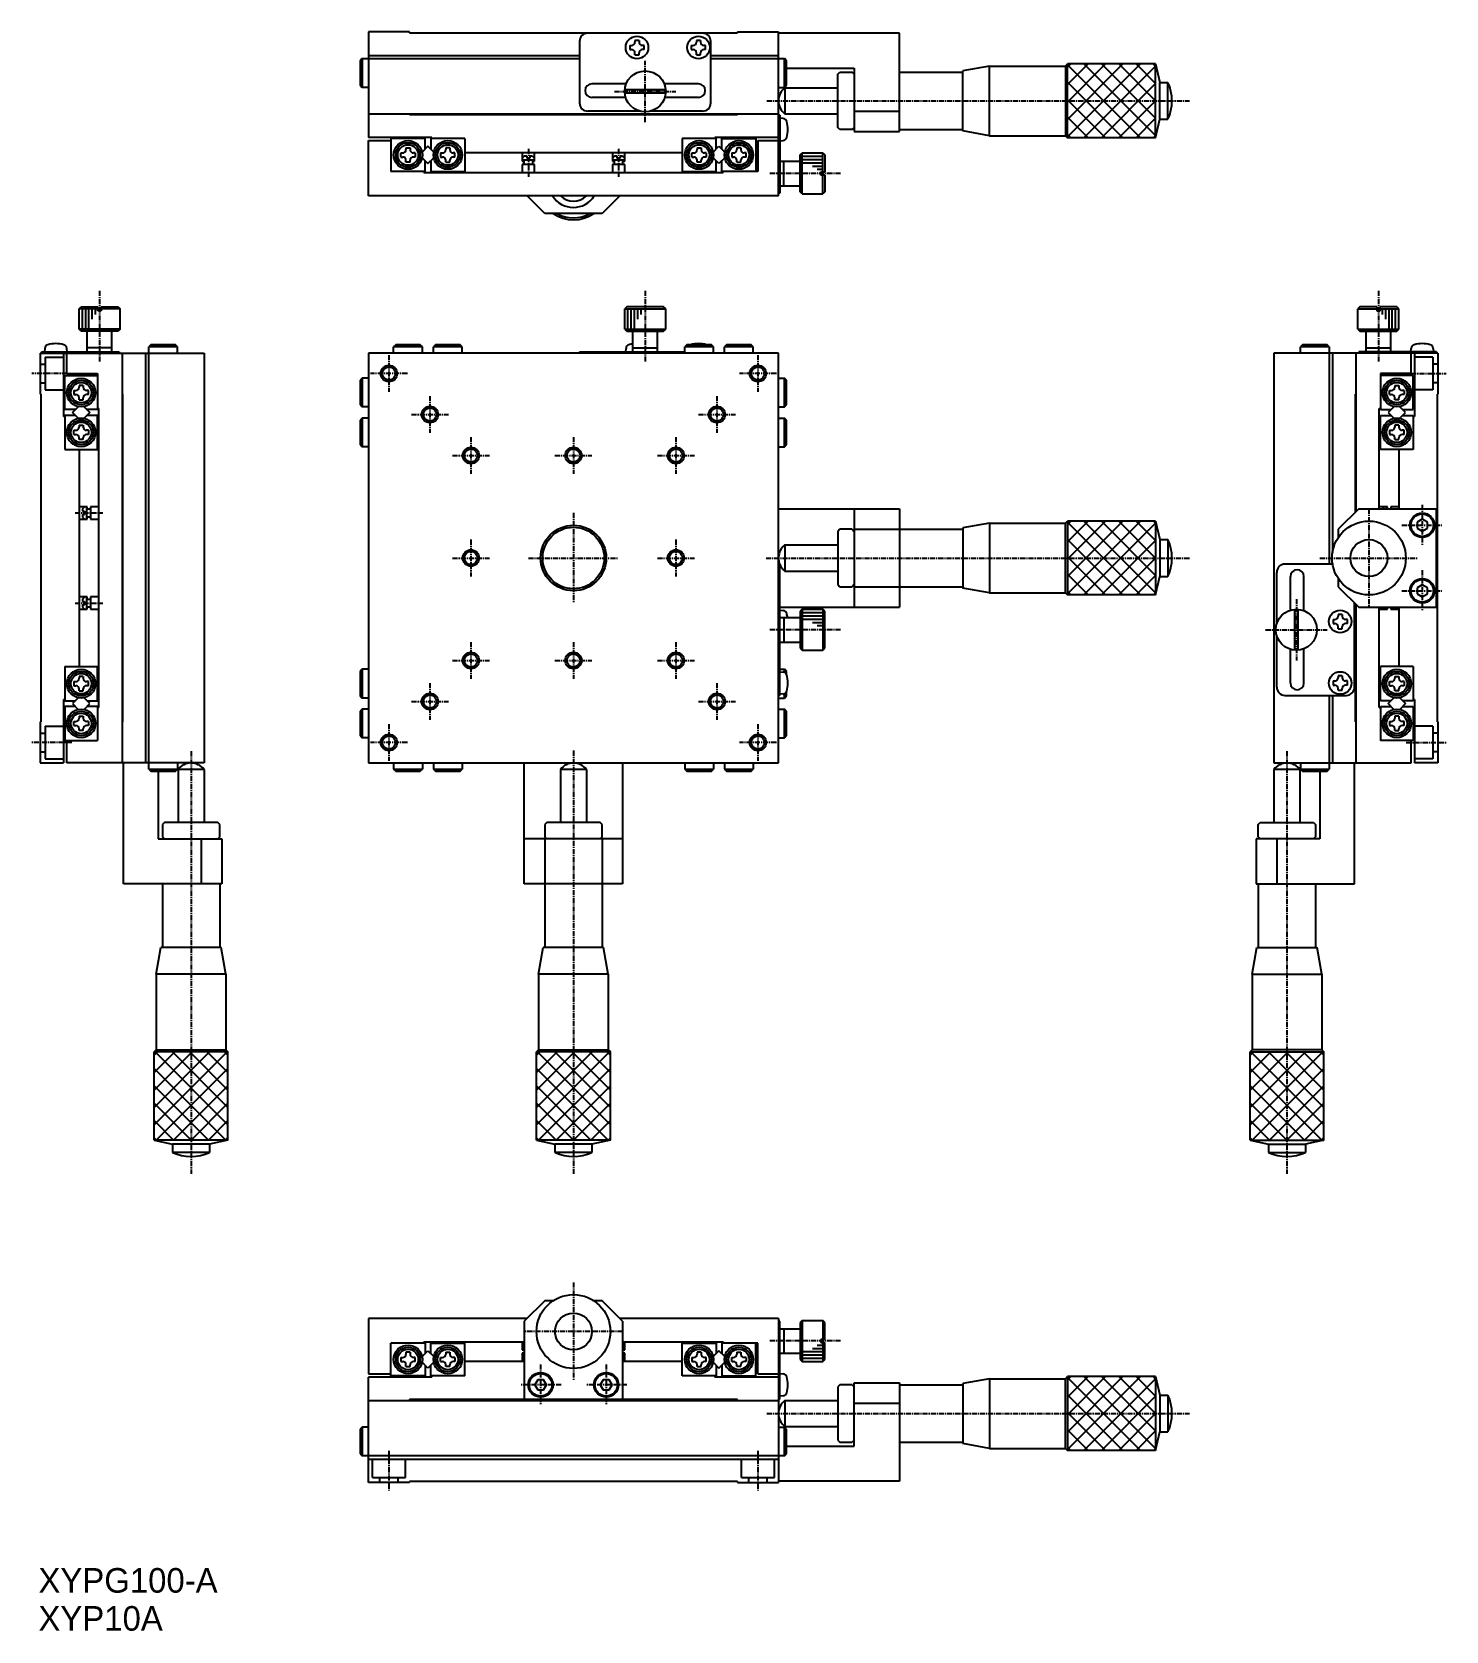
# Model space of a CAD drawing. Extents: x 83 to 428, y 60 to 450.
import ezdxf

# ---------------------------------------------------------------- set-up
doc = ezdxf.new("R2010")
doc.units = 0
doc.linetypes.add('CENTER', pattern=[2, 1.25, -0.25, 0.25, -0.25])
doc.layers.get('0').update_dxf_attribs({"linetype": 'CONTINUOUS'})
doc.layers.add('CENTER', color=1, linetype='CENTER')

msp = doc.modelspace()

# ---------------------------------------------------------------- texts
at = {"color": 7, "linetype": 'CONTINUOUS'}
for s, p in [('XYPG100-A', (85.03, 69.47)), ('XYP10A', (85.03, 60.2))]:
    msp.add_text(s, height=6, dxfattribs=at).set_placement(p)

# ---------------------------------------------------------------- linework, layer by layer
at = {"color": 7, "linetype": 'CONTINUOUS'}
for p, q in [((175.52, 450.19), (165.52, 450.19)), ((165.52, 450.19), (165.52, 424.49)), ((175.52, 449.99), (175.52, 450.19)), ((175.52, 449.99), (255.52, 449.99)), ((247.02, 449.89), (219.02, 449.89)), ((255.52, 450.19), (255.52, 449.99)), ((255.52, 450.19), (265.52, 450.19)), ((265.52, 410.19), (265.52, 450.19)), ((295.02, 449.89), (265.52, 449.89)), ((295.02, 425.89), (295.02, 449.89)), ((217.02, 447.89), (217.02, 432.89)), ((229.27, 446.89), (229.72, 446.89)), ((229.27, 446.89), (229.27, 445.89)), ((229.27, 445.89), (229.72, 445.89)), ((230.52, 448.14), (230.52, 447.69)), ((231.52, 448.14), (230.52, 448.14)), ((230.52, 444.64), (230.52, 445.09)), ((231.52, 448.14), (231.52, 447.69)), ((231.52, 444.64), (231.52, 445.09)), ((232.77, 446.89), (232.32, 446.89)), ((232.77, 445.89), (232.32, 445.89)), ((232.77, 445.89), (232.77, 446.89)), ((244.27, 446.89), (244.72, 446.89)), ((244.27, 446.89), (244.27, 445.89)), ((244.27, 445.89), (244.72, 445.89)), ((245.52, 448.14), (245.52, 447.69)), ((246.52, 448.14), (245.52, 448.14)), ((245.52, 444.64), (245.52, 445.09)), ((246.52, 448.14), (246.52, 447.69)), ((246.52, 444.64), (246.52, 445.09)), ((247.77, 446.89), (247.32, 446.89)), ((247.77, 445.89), (247.32, 445.89)), ((247.77, 445.89), (247.77, 446.89)), ((249.02, 432.89), (249.02, 447.89)), ((164.02, 443.69), (163.52, 443.19)), ((163.52, 443.19), (163.52, 437.19)), ((164.02, 443.69), (164.02, 436.69)), ((164.02, 443.69), (217.02, 443.69)), ((165.52, 444.49), (217.02, 444.49)), ((230.52, 444.64), (231.52, 444.64)), ((245.52, 444.64), (246.52, 444.64)), ((249.02, 444.49), (265.52, 444.49)), ((249.02, 443.69), (267.02, 443.69)), ((267.52, 443.19), (267.02, 443.69)), ((267.02, 436.69), (267.02, 443.69)), ((267.52, 437.19), (267.52, 443.19)), ((267.52, 441.39), (284.02, 441.39)), ((284.02, 441.39), (284.02, 425.89)), ((317.02, 441.89), (310.52, 440.75)), ((317.02, 424.89), (317.02, 441.89)), ((317.02, 441.89), (335.52, 441.89)), ((335.52, 441.89), (336.02, 442.39)), ((335.52, 441.89), (335.52, 424.89)), ((357.52, 442.39), (336.02, 442.39)), ((357.52, 442.39), (358.52, 437.89)), ((163.52, 437.19), (164.02, 436.69)), ((228.37, 437.54), (220.02, 437.54)), ((246.02, 437.54), (237.66, 437.54)), ((267.02, 436.69), (267.52, 437.19)), ((280.02, 439.89), (280.52, 440.39)), ((280.02, 426.89), (280.02, 439.89)), ((280.52, 440.39), (283.52, 440.39)), ((284.02, 439.89), (283.52, 440.39)), ((295.02, 440.39), (310.52, 440.39)), ((310.52, 426.04), (310.52, 440.75)), ((358.52, 437.89), (360.52, 437.89)), ((358.52, 428.89), (358.52, 437.89)), ((165.52, 436.69), (164.02, 436.69)), ((228.23, 434.24), (220.02, 434.24)), ((238, 436.09), (228.03, 436.09)), ((238, 435.29), (228.03, 435.29)), ((246.02, 434.24), (237.8, 434.24)), ((265.52, 436.69), (267.02, 436.69)), ((267.09, 436.57), (280.02, 436.57)), ((165.52, 430.19), (265.52, 430.19)), ((175.52, 430.19), (175.52, 429.99)), ((255.52, 429.99), (175.52, 429.99)), ((231.62, 430.89), (219.02, 430.89)), ((247.02, 430.89), (234.42, 430.89)), ((255.52, 430.19), (255.52, 429.99)), ((265.82, 429.89), (265.52, 429.89)), ((265.82, 429.89), (265.82, 410.89)), ((266.67, 429.07), (265.82, 429.14)), ((267.09, 430.22), (280.02, 430.22)), ((284.02, 430.89), (295.02, 430.89)), ((280.52, 426.39), (280.02, 426.89)), ((283.52, 426.39), (280.52, 426.39)), ((283.52, 426.39), (284.02, 426.89)), ((284.02, 425.89), (295.02, 425.89)), ((295.02, 426.39), (310.52, 426.39)), ((317.02, 424.89), (310.52, 426.04)), ((357.52, 424.39), (358.52, 428.89)), ((358.52, 428.89), (360.52, 428.89)), ((181.02, 424.49), (165.52, 424.49)), ((165.52, 423.69), (171.02, 423.69)), ((165.52, 410.19), (165.52, 423.69)), ((171.02, 424.19), (171.02, 416.19)), ((179.32, 424.19), (171.02, 424.19)), ((174.67, 421.94), (174.67, 421.49)), ((174.67, 421.94), (175.67, 421.94)), ((175.67, 421.94), (175.67, 421.49)), ((180.02, 422.32), (178.6, 420.89)), ((179.32, 421.62), (179.32, 424.19)), ((181.44, 420.89), (180.02, 422.32)), ((189.02, 424.19), (180.72, 424.19)), ((180.72, 424.19), (180.72, 421.62)), ((181.02, 424.49), (181.02, 424.19)), ((184.37, 421.94), (184.37, 421.49)), ((185.37, 421.94), (184.37, 421.94)), ((185.37, 421.94), (185.37, 421.49)), ((189.02, 424.19), (189.02, 416.19)), ((250.32, 424.19), (242.02, 424.19)), ((242.02, 424.19), (242.02, 416.19)), ((245.67, 421.94), (245.67, 421.49)), ((245.67, 421.94), (246.67, 421.94)), ((246.67, 421.94), (246.67, 421.49)), ((249.6, 420.89), (251.02, 422.32)), ((250.02, 424.19), (250.02, 424.49)), ((265.52, 424.49), (250.02, 424.49)), ((250.32, 421.62), (250.32, 424.19)), ((251.02, 422.32), (252.44, 420.89)), ((251.72, 421.62), (251.72, 424.19)), ((251.72, 424.19), (260.02, 424.19)), ((255.37, 421.94), (255.37, 421.49)), ((256.37, 421.94), (255.37, 421.94)), ((256.37, 421.94), (256.37, 421.49)), ((260.02, 424.19), (260.02, 416.19)), ((260.52, 423.69), (260.52, 416.19)), ((260.52, 423.69), (265.52, 423.69)), ((265.82, 423.64), (266.67, 423.72)), ((317.02, 424.89), (335.52, 424.89)), ((335.52, 424.89), (336.02, 424.39)), ((357.52, 424.39), (336.02, 424.39)), ((173.42, 420.69), (173.87, 420.69)), ((173.42, 419.69), (173.42, 420.69)), ((173.42, 419.69), (173.87, 419.69)), ((174.67, 418.44), (174.67, 418.89)), ((175.67, 418.44), (174.67, 418.44)), ((175.67, 418.44), (175.67, 418.89)), ((176.92, 420.69), (176.47, 420.69)), ((176.92, 419.69), (176.47, 419.69)), ((176.92, 420.69), (176.92, 419.69)), ((178.6, 419.49), (180.02, 418.07)), ((179.32, 416.19), (179.32, 418.77)), ((180.02, 418.07), (181.44, 419.49)), ((180.72, 418.77), (180.72, 416.19)), ((183.12, 420.69), (183.57, 420.69)), ((183.12, 420.69), (183.12, 419.69)), ((183.12, 419.69), (183.57, 419.69)), ((184.37, 418.44), (184.37, 418.89)), ((184.37, 418.44), (185.37, 418.44)), ((185.37, 418.44), (185.37, 418.89)), ((186.62, 420.69), (186.17, 420.69)), ((186.62, 419.69), (186.17, 419.69)), ((186.62, 419.69), (186.62, 420.69)), ((242.02, 420.69), (189.02, 420.69)), ((203.02, 420.69), (203.02, 418.69)), ((203.52, 419.89), (203.02, 419.39)), ((206.02, 418.89), (203.02, 418.89)), ((203.02, 418.69), (203.52, 418.69)), ((206.02, 417.89), (203.02, 417.89)), ((203.02, 417.89), (203.02, 415.89)), ((204.12, 419.89), (203.52, 419.89)), ((203.52, 417.89), (203.52, 418.89)), ((204.12, 419.89), (204.12, 419.39)), ((204.92, 419.39), (204.12, 419.39)), ((204.92, 419.89), (204.92, 419.39)), ((205.52, 419.89), (204.92, 419.89)), ((205.52, 419.89), (206.02, 419.39)), ((205.52, 418.89), (205.52, 417.89)), ((205.52, 418.69), (206.02, 418.69)), ((206.02, 418.69), (206.02, 420.69)), ((206.02, 415.89), (206.02, 417.89)), ((225.02, 420.69), (225.02, 418.69)), ((225.52, 419.89), (225.02, 419.39)), ((228.02, 418.89), (225.02, 418.89)), ((225.02, 418.69), (225.52, 418.69)), ((228.02, 417.89), (225.02, 417.89)), ((225.02, 417.89), (225.02, 415.89)), ((226.12, 419.89), (225.52, 419.89)), ((225.52, 417.89), (225.52, 418.89)), ((226.12, 419.89), (226.12, 419.39)), ((226.92, 419.39), (226.12, 419.39)), ((226.92, 419.89), (226.92, 419.39)), ((227.52, 419.89), (226.92, 419.89)), ((227.52, 419.89), (228.02, 419.39)), ((227.52, 418.89), (227.52, 417.89)), ((227.52, 418.69), (228.02, 418.69)), ((228.02, 418.69), (228.02, 420.69)), ((228.02, 415.89), (228.02, 417.89)), ((244.42, 420.69), (244.87, 420.69)), ((244.42, 419.69), (244.42, 420.69)), ((244.42, 419.69), (244.87, 419.69)), ((245.67, 418.44), (245.67, 418.89)), ((246.67, 418.44), (245.67, 418.44)), ((246.67, 418.44), (246.67, 418.89)), ((247.92, 420.69), (247.47, 420.69)), ((247.92, 419.69), (247.47, 419.69)), ((247.92, 420.69), (247.92, 419.69)), ((251.02, 418.07), (249.6, 419.49)), ((250.32, 416.19), (250.32, 418.77)), ((252.44, 419.49), (251.02, 418.07)), ((251.72, 416.19), (251.72, 418.77)), ((254.12, 420.69), (254.57, 420.69)), ((254.12, 420.69), (254.12, 419.69)), ((254.12, 419.69), (254.57, 419.69)), ((255.37, 418.44), (255.37, 418.89)), ((255.37, 418.44), (256.37, 418.44)), ((256.37, 418.44), (256.37, 418.89)), ((257.62, 420.69), (257.17, 420.69)), ((257.62, 419.69), (257.17, 419.69)), ((257.62, 419.69), (257.62, 420.69)), ((265.82, 418.69), (270.82, 418.69)), ((266.82, 412.69), (266.82, 418.69)), ((270.82, 420.19), (271.32, 420.69)), ((270.82, 411.19), (270.82, 420.19)), ((271.32, 420.69), (276.32, 420.69)), ((276.32, 420.69), (276.82, 420.19)), ((276.82, 420.19), (276.82, 416.09)), ((179.32, 416.19), (171.02, 416.19)), ((179.02, 415.89), (179.02, 416.19)), ((179.02, 415.89), (252.02, 415.89)), ((180.72, 416.19), (189.02, 416.19)), ((242.02, 416.19), (250.32, 416.19)), ((260.52, 416.19), (251.72, 416.19)), ((252.02, 415.89), (252.02, 416.19)), ((275.82, 415.29), (275.82, 416.09)), ((275.82, 416.09), (276.82, 416.09)), ((276.82, 415.29), (275.82, 415.29)), ((276.82, 415.29), (276.82, 411.19)), ((265.52, 410.19), (165.52, 410.19)), ((208.52, 405.89), (204.22, 410.19)), ((226.82, 410.19), (222.52, 405.89)), ((265.82, 410.89), (265.52, 410.89)), ((265.82, 412.69), (270.82, 412.69)), ((271.32, 410.69), (270.82, 411.19)), ((271.32, 410.69), (276.32, 410.69)), ((276.82, 411.19), (276.32, 410.69)), ((222.52, 405.89), (208.52, 405.89)), ((94.95, 382.67), (95.45, 383.17)), ((94.95, 377.67), (94.95, 382.67)), ((95.45, 383.17), (99.55, 383.17)), ((99.55, 382.17), (99.55, 383.17)), ((100.35, 383.17), (104.45, 383.17)), ((100.35, 383.17), (100.35, 382.17)), ((104.45, 383.17), (104.95, 382.67)), ((104.95, 377.67), (104.95, 382.67)), ((228.52, 383.17), (228.02, 382.67)), ((228.02, 377.67), (228.02, 382.67)), ((237.52, 383.17), (228.52, 383.17)), ((238.02, 382.67), (237.52, 383.17)), ((238.02, 377.67), (238.02, 382.67)), ((407.35, 383.17), (406.85, 382.67)), ((406.85, 377.67), (406.85, 382.67)), ((411.45, 383.17), (407.35, 383.17)), ((411.45, 383.17), (411.45, 382.17)), ((416.35, 383.17), (412.25, 383.17)), ((412.25, 382.17), (412.25, 383.17)), ((416.85, 382.67), (416.35, 383.17)), ((416.85, 377.67), (416.85, 382.67)), ((100.35, 382.17), (99.55, 382.17)), ((411.45, 382.17), (412.25, 382.17)), ((95.45, 377.17), (94.95, 377.67)), ((104.45, 377.17), (95.45, 377.17)), ((96.95, 372.17), (96.95, 377.17)), ((102.95, 372.17), (102.95, 377.17)), ((104.95, 377.67), (104.45, 377.17)), ((228.02, 377.67), (228.52, 377.17)), ((228.52, 377.17), (237.52, 377.17)), ((230.02, 372.17), (230.02, 377.17)), ((236.02, 372.17), (236.02, 377.17)), ((237.52, 377.17), (238.02, 377.67)), ((406.85, 377.67), (407.35, 377.17)), ((407.35, 377.17), (416.35, 377.17)), ((408.85, 372.17), (408.85, 377.17)), ((414.85, 372.17), (414.85, 377.17)), ((416.35, 377.17), (416.85, 377.67)), ((85.45, 371.87), (85.45, 361.87)), ((85.45, 371.87), (125.45, 371.87)), ((85.75, 372.17), (104.75, 372.17)), ((85.75, 372.17), (85.75, 371.87)), ((86.58, 373.02), (86.5, 372.17)), ((91.15, 371.87), (91.15, 356.37)), ((92, 372.17), (91.93, 373.02)), ((91.95, 366.87), (91.95, 371.87)), ((102.95, 373.17), (96.95, 373.17)), ((104.75, 372.17), (104.75, 371.87)), ((105.45, 371.87), (105.45, 271.87)), ((111.15, 371.87), (111.15, 271.87)), ((112.45, 373.87), (111.95, 373.37)), ((118.95, 373.37), (111.95, 373.37)), ((111.95, 270.37), (111.95, 373.37)), ((118.45, 373.87), (112.45, 373.87)), ((118.95, 373.37), (118.45, 373.87)), ((118.95, 371.87), (118.95, 373.37)), ((125.45, 371.87), (125.45, 271.87)), ((165.52, 371.87), (165.52, 271.87)), ((265.52, 371.87), (165.52, 371.87)), ((172.17, 373.87), (171.67, 373.37)), ((171.67, 371.87), (171.67, 373.37)), ((178.67, 373.37), (171.67, 373.37)), ((178.17, 373.87), (172.17, 373.87)), ((178.67, 373.37), (178.17, 373.87)), ((178.67, 371.87), (178.67, 373.37)), ((181.87, 373.87), (181.37, 373.37)), ((181.37, 371.87), (181.37, 373.37)), ((188.37, 373.37), (181.37, 373.37)), ((187.87, 373.87), (181.87, 373.87)), ((188.37, 373.37), (187.87, 373.87)), ((188.37, 371.87), (188.37, 373.37)), ((217.02, 372.17), (217.02, 371.87)), ((217.02, 372.17), (242.67, 372.17)), ((228.27, 372.17), (228.34, 373.02)), ((230.02, 373.17), (236.02, 373.17)), ((243.17, 373.87), (242.67, 373.37)), ((242.67, 371.87), (242.67, 373.37)), ((249.67, 373.37), (242.67, 373.37)), ((249.17, 373.87), (243.17, 373.87)), ((249.67, 373.37), (249.17, 373.87)), ((249.67, 371.87), (249.67, 373.37)), ((252.87, 373.87), (252.37, 373.37)), ((252.37, 371.87), (252.37, 373.37)), ((259.37, 373.37), (252.37, 373.37)), ((258.87, 373.87), (252.87, 373.87)), ((259.37, 373.37), (258.87, 373.87)), ((259.37, 371.87), (259.37, 373.37)), ((265.52, 271.87), (265.52, 371.87)), ((426.35, 371.87), (386.35, 371.87)), ((386.35, 371.87), (386.35, 271.87)), ((393.35, 373.87), (392.85, 373.37)), ((392.85, 371.87), (392.85, 373.37)), ((399.85, 373.37), (392.85, 373.37)), ((399.35, 373.87), (393.35, 373.87)), ((399.85, 373.37), (399.35, 373.87)), ((399.85, 373.37), (399.85, 320.37)), ((400.65, 371.87), (400.65, 323.21)), ((406.35, 371.87), (406.35, 333.17)), ((426.05, 372.17), (407.05, 372.17)), ((407.05, 372.17), (407.05, 371.87)), ((408.85, 373.17), (414.85, 373.17)), ((419.8, 372.17), (419.87, 373.02)), ((419.85, 366.87), (419.85, 371.87)), ((420.65, 371.87), (420.65, 356.37)), ((425.22, 373.02), (425.3, 372.17)), ((426.05, 372.17), (426.05, 371.87)), ((426.35, 371.87), (426.35, 361.87)), ((91.95, 366.87), (99.45, 366.87)), ((99.45, 366.87), (99.45, 358.07)), ((412.35, 366.87), (412.35, 358.07)), ((419.85, 366.87), (412.35, 366.87)), ((91.45, 366.37), (99.45, 366.37)), ((91.45, 358.07), (91.45, 366.37)), ((94.95, 363.97), (94.95, 363.52)), ((95.95, 363.97), (94.95, 363.97)), ((95.95, 363.97), (95.95, 363.52)), ((164.02, 365.72), (163.52, 365.22)), ((163.52, 365.22), (163.52, 359.22)), ((165.52, 365.72), (164.02, 365.72)), ((164.02, 365.72), (164.02, 358.72)), ((265.52, 365.72), (267.02, 365.72)), ((267.52, 365.22), (267.02, 365.72)), ((267.02, 358.72), (267.02, 365.72)), ((267.52, 359.22), (267.52, 365.22)), ((420.35, 366.37), (412.35, 366.37)), ((415.85, 363.97), (415.85, 363.52)), ((415.85, 363.97), (416.85, 363.97)), ((416.85, 363.97), (416.85, 363.52)), ((420.35, 358.07), (420.35, 366.37)), ((85.45, 361.87), (85.65, 361.87)), ((85.65, 361.87), (85.65, 281.87)), ((93.7, 362.72), (94.15, 362.72)), ((93.7, 362.72), (93.7, 361.72)), ((93.7, 361.72), (94.15, 361.72)), ((94.95, 360.47), (94.95, 360.92)), ((94.95, 360.47), (95.95, 360.47)), ((95.95, 360.47), (95.95, 360.92)), ((97.2, 362.72), (96.75, 362.72)), ((97.2, 361.72), (96.75, 361.72)), ((97.2, 361.72), (97.2, 362.72)), ((105.45, 361.87), (105.65, 361.87)), ((105.65, 281.87), (105.65, 361.87)), ((163.52, 359.22), (164.02, 358.72)), ((267.02, 358.72), (267.52, 359.22)), ((406.15, 361.87), (406.35, 361.87)), ((406.15, 361.87), (406.15, 332.97)), ((414.6, 362.72), (415.05, 362.72)), ((414.6, 361.72), (414.6, 362.72)), ((414.6, 361.72), (415.05, 361.72)), ((415.85, 360.47), (415.85, 360.92)), ((416.85, 360.47), (415.85, 360.47)), ((416.85, 360.47), (416.85, 360.92)), ((418.1, 362.72), (417.65, 362.72)), ((418.1, 361.72), (417.65, 361.72)), ((418.1, 362.72), (418.1, 361.72)), ((426.35, 361.87), (426.15, 361.87)), ((426.15, 361.87), (426.15, 281.87)), ((91.45, 356.37), (91.15, 356.37)), ((94.03, 358.07), (91.45, 358.07)), ((91.45, 356.67), (91.45, 348.37)), ((94.03, 356.67), (91.45, 356.67)), ((93.33, 357.37), (94.75, 358.79)), ((94.75, 355.95), (93.33, 357.37)), ((96.15, 358.79), (97.58, 357.37)), ((97.58, 357.37), (96.15, 355.95)), ((99.45, 358.07), (96.88, 358.07)), ((99.45, 356.67), (96.88, 356.67)), ((99.75, 358.37), (99.45, 358.37)), ((99.45, 348.37), (99.45, 356.67)), ((99.75, 285.37), (99.75, 358.37)), ((164.02, 356.02), (163.52, 355.52)), ((163.52, 355.52), (163.52, 349.52)), ((165.52, 358.72), (164.02, 358.72)), ((165.52, 356.02), (164.02, 356.02)), ((164.02, 356.02), (164.02, 349.02)), ((265.52, 358.72), (267.02, 358.72)), ((265.52, 356.02), (267.02, 356.02)), ((267.52, 355.52), (267.02, 356.02)), ((267.02, 349.02), (267.02, 356.02)), ((267.52, 349.52), (267.52, 355.52)), ((412.05, 358.37), (412.35, 358.37)), ((412.05, 333.87), (412.05, 358.37)), ((412.35, 358.07), (414.93, 358.07)), ((412.35, 348.37), (412.35, 356.67)), ((412.35, 356.67), (414.93, 356.67)), ((415.65, 358.79), (414.23, 357.37)), ((414.23, 357.37), (415.65, 355.95)), ((418.47, 357.37), (417.05, 358.79)), ((417.05, 355.95), (418.47, 357.37)), ((417.77, 358.07), (420.35, 358.07)), ((417.77, 356.67), (420.35, 356.67)), ((420.35, 356.67), (420.35, 348.37)), ((420.35, 356.37), (420.65, 356.37)), ((93.7, 353.02), (94.15, 353.02)), ((93.7, 352.02), (93.7, 353.02)), ((93.7, 352.02), (94.15, 352.02)), ((94.95, 354.27), (94.95, 353.82)), ((94.95, 354.27), (95.95, 354.27)), ((94.95, 350.77), (94.95, 351.22)), ((95.95, 354.27), (95.95, 353.82)), ((95.95, 350.77), (95.95, 351.22)), ((97.2, 353.02), (96.75, 353.02)), ((97.2, 352.02), (96.75, 352.02)), ((97.2, 353.02), (97.2, 352.02)), ((414.6, 353.02), (415.05, 353.02)), ((414.6, 353.02), (414.6, 352.02)), ((414.6, 352.02), (415.05, 352.02)), ((415.85, 354.27), (415.85, 353.82)), ((416.85, 354.27), (415.85, 354.27)), ((415.85, 350.77), (415.85, 351.22)), ((416.85, 354.27), (416.85, 353.82)), ((416.85, 350.77), (416.85, 351.22)), ((418.1, 353.02), (417.65, 353.02)), ((418.1, 352.02), (417.65, 352.02)), ((418.1, 352.02), (418.1, 353.02)), ((91.45, 348.37), (99.45, 348.37)), ((95.95, 350.77), (94.95, 350.77)), ((94.95, 348.37), (94.95, 295.37)), ((163.52, 349.52), (164.02, 349.02)), ((165.52, 349.02), (164.02, 349.02)), ((265.52, 349.02), (267.02, 349.02)), ((267.02, 349.02), (267.52, 349.52)), ((420.35, 348.37), (412.35, 348.37)), ((415.85, 350.77), (416.85, 350.77)), ((416.85, 348.37), (416.85, 333.87)), ((96.95, 334.37), (94.95, 334.37)), ((95.75, 333.87), (96.25, 334.37)), ((95.75, 333.87), (95.75, 333.27)), ((95.75, 333.27), (96.25, 333.27)), ((95.75, 332.47), (96.25, 332.47)), ((95.75, 332.47), (95.75, 331.87)), ((95.75, 331.87), (96.25, 331.37)), ((96.25, 333.27), (96.25, 332.47)), ((96.75, 334.37), (96.75, 331.37)), ((96.75, 333.87), (97.75, 333.87)), ((97.75, 331.87), (96.75, 331.87)), ((96.95, 333.87), (96.95, 334.37)), ((96.95, 331.37), (96.95, 331.87)), ((97.75, 334.37), (97.75, 331.37)), ((99.75, 334.37), (97.75, 334.37)), ((105.45, 333.17), (105.65, 332.97)), ((265.52, 333.87), (295.02, 333.87)), ((284.02, 333.87), (284.02, 309.87)), ((295.02, 333.87), (295.02, 309.87)), ((407.05, 333.87), (402.05, 328.87)), ((407.05, 333.87), (426.05, 333.87)), ((414.05, 334.37), (412.05, 334.37)), ((412.85, 333.87), (413.35, 334.37)), ((413.85, 334.37), (413.85, 333.87)), ((414.05, 333.87), (414.05, 334.37)), ((414.85, 334.37), (414.85, 333.87)), ((416.85, 334.37), (414.85, 334.37)), ((426.05, 309.87), (426.05, 333.87)), ((94.95, 331.37), (96.95, 331.37)), ((97.75, 331.37), (99.75, 331.37)), ((280.52, 328.87), (280.02, 328.37)), ((280.02, 328.37), (280.02, 315.37)), ((283.52, 328.87), (280.52, 328.87)), ((283.52, 328.87), (284.02, 328.37)), ((284.02, 328.87), (310.52, 328.87)), ((317.02, 330.37), (310.52, 329.23)), ((310.52, 329.23), (310.52, 314.52)), ((317.02, 330.37), (317.02, 313.37)), ((317.02, 330.37), (335.52, 330.37)), ((335.52, 330.37), (336.02, 330.87)), ((335.52, 313.37), (335.52, 330.37)), ((357.52, 330.87), (336.02, 330.87)), ((357.52, 330.87), (358.52, 326.37)), ((402.05, 328.87), (402.05, 326.85)), ((422.55, 331.32), (421.3, 330.59)), ((421.3, 330.59), (421.3, 329.15)), ((421.3, 329.15), (422.55, 328.43)), ((423.8, 330.59), (422.55, 331.32)), ((422.55, 328.43), (423.8, 329.15)), ((423.8, 329.15), (423.8, 330.59)), ((267.09, 325.05), (280.02, 325.05)), ((358.52, 326.37), (360.52, 326.37)), ((358.52, 326.37), (358.52, 317.37)), ((265.82, 320.37), (265.52, 320.37)), ((265.82, 288.37), (265.82, 320.37)), ((400.67, 320.37), (389.05, 320.37)), ((400.65, 320.53), (400.65, 320.37)), ((267.09, 318.7), (280.02, 318.7)), ((357.52, 312.87), (358.52, 317.37)), ((358.52, 317.37), (360.52, 317.37)), ((387.05, 305.77), (387.05, 318.37)), ((390.4, 309.16), (390.4, 317.37)), ((393.7, 309.02), (393.7, 317.37)), ((402.05, 316.9), (402.05, 314.87)), ((96.95, 312.37), (94.95, 312.37)), ((95.75, 311.87), (96.25, 312.37)), ((96.75, 312.37), (96.75, 309.37)), ((96.95, 311.87), (96.95, 312.37)), ((97.75, 312.37), (97.75, 309.37)), ((99.75, 312.37), (97.75, 312.37)), ((280.02, 315.37), (280.52, 314.87)), ((280.52, 314.87), (283.52, 314.87)), ((284.02, 315.37), (283.52, 314.87)), ((284.02, 314.87), (310.52, 314.87)), ((317.02, 313.37), (310.52, 314.52)), ((317.02, 313.37), (335.52, 313.37)), ((335.52, 313.37), (336.02, 312.87)), ((357.52, 312.87), (336.02, 312.87)), ((402.05, 314.87), (407.05, 309.87)), ((422.55, 315.32), (421.3, 314.59)), ((421.3, 314.59), (421.3, 313.15)), ((421.3, 313.15), (422.55, 312.43)), ((423.8, 314.59), (422.55, 315.32)), ((422.55, 312.43), (423.8, 313.15)), ((423.8, 313.15), (423.8, 314.59)), ((94.95, 309.37), (96.95, 309.37)), ((95.75, 311.87), (95.75, 311.27)), ((95.75, 311.27), (96.25, 311.27)), ((95.75, 310.47), (96.25, 310.47)), ((95.75, 310.47), (95.75, 309.87)), ((95.75, 309.87), (96.25, 309.37)), ((96.25, 311.27), (96.25, 310.47)), ((96.75, 311.87), (97.75, 311.87)), ((97.75, 309.87), (96.75, 309.87)), ((96.95, 309.37), (96.95, 309.87)), ((97.75, 309.37), (99.75, 309.37)), ((105.45, 310.57), (105.65, 310.77)), ((265.82, 309.87), (295.02, 309.87)), ((265.82, 309.12), (266.67, 309.05)), ((271.32, 309.37), (270.82, 308.87)), ((270.82, 308.87), (270.82, 299.87)), ((271.32, 309.37), (276.32, 309.37)), ((276.82, 308.87), (276.32, 309.37)), ((276.82, 299.87), (276.82, 308.87)), ((391.45, 299.39), (391.45, 309.36)), ((392.25, 299.39), (392.25, 309.36)), ((406.05, 290.37), (406.05, 310.87)), ((406.15, 310.77), (406.15, 281.87)), ((406.35, 310.57), (406.35, 271.87)), ((407.05, 309.87), (426.05, 309.87)), ((412.05, 285.37), (412.05, 309.87)), ((412.05, 309.37), (414.05, 309.37)), ((412.85, 309.87), (413.35, 309.37)), ((413.85, 309.87), (413.85, 309.37)), ((414.05, 309.37), (414.05, 309.87)), ((414.85, 309.87), (414.85, 309.37)), ((414.85, 309.37), (416.85, 309.37)), ((416.85, 309.87), (416.85, 295.37)), ((265.82, 307.37), (270.82, 307.37)), ((266.82, 307.37), (266.82, 301.37)), ((400.8, 306.87), (401.25, 306.87)), ((400.8, 306.87), (400.8, 305.87)), ((400.8, 305.87), (401.25, 305.87)), ((402.05, 308.12), (402.05, 307.67)), ((403.05, 308.12), (402.05, 308.12)), ((402.05, 304.62), (402.05, 305.07)), ((402.05, 304.62), (403.05, 304.62)), ((403.05, 308.12), (403.05, 307.67)), ((403.05, 304.62), (403.05, 305.07)), ((404.3, 306.87), (403.85, 306.87)), ((404.3, 305.87), (403.85, 305.87)), ((404.3, 305.87), (404.3, 306.87)), ((265.82, 301.37), (270.82, 301.37)), ((387.05, 290.37), (387.05, 302.97)), ((270.82, 299.87), (271.32, 299.37)), ((271.32, 299.37), (276.32, 299.37)), ((276.32, 299.37), (276.82, 299.87)), ((390.4, 291.37), (390.4, 299.59)), ((393.7, 291.37), (393.7, 299.73)), ((91.45, 295.37), (99.45, 295.37)), ((91.45, 295.37), (91.45, 287.07)), ((94.95, 292.97), (94.95, 292.52)), ((95.95, 292.97), (94.95, 292.97)), ((95.95, 292.97), (95.95, 292.52)), ((99.45, 287.07), (99.45, 295.37)), ((164.02, 294.72), (163.52, 294.22)), ((163.52, 294.22), (163.52, 288.22)), ((165.52, 294.72), (164.02, 294.72)), ((164.02, 294.72), (164.02, 287.72)), ((265.82, 294.72), (267.02, 294.72)), ((265.82, 294.12), (266.67, 294.05)), ((267.52, 294.22), (267.02, 294.72)), ((267.02, 293.95), (267.02, 294.72)), ((267.52, 293.39), (267.52, 294.22)), ((402.05, 293.12), (402.05, 292.67)), ((403.05, 293.12), (402.05, 293.12)), ((403.05, 293.12), (403.05, 292.67)), ((420.35, 295.37), (412.35, 295.37)), ((412.35, 287.07), (412.35, 295.37)), ((415.85, 292.97), (415.85, 292.52)), ((415.85, 292.97), (416.85, 292.97)), ((416.85, 292.97), (416.85, 292.52)), ((420.35, 295.37), (420.35, 287.07)), ((93.7, 291.72), (94.15, 291.72)), ((93.7, 291.72), (93.7, 290.72)), ((93.7, 290.72), (94.15, 290.72)), ((94.95, 289.47), (94.95, 289.92)), ((94.95, 289.47), (95.95, 289.47)), ((95.95, 289.47), (95.95, 289.92)), ((97.2, 291.72), (96.75, 291.72)), ((97.2, 290.72), (96.75, 290.72)), ((97.2, 290.72), (97.2, 291.72)), ((266.67, 288.7), (265.82, 288.62)), ((267.02, 287.72), (267.02, 288.79)), ((267.52, 288.22), (267.52, 289.35)), ((400.8, 291.87), (401.25, 291.87)), ((400.8, 291.87), (400.8, 290.87)), ((400.8, 290.87), (401.25, 290.87)), ((402.05, 289.62), (402.05, 290.07)), ((402.05, 289.62), (403.05, 289.62)), ((403.05, 289.62), (403.05, 290.07)), ((404.3, 291.87), (403.85, 291.87)), ((404.3, 290.87), (403.85, 290.87)), ((404.3, 290.87), (404.3, 291.87)), ((414.6, 291.72), (415.05, 291.72)), ((414.6, 290.72), (414.6, 291.72)), ((414.6, 290.72), (415.05, 290.72)), ((415.85, 289.47), (415.85, 289.92)), ((416.85, 289.47), (415.85, 289.47)), ((416.85, 289.47), (416.85, 289.92)), ((418.1, 291.72), (417.65, 291.72)), ((418.1, 290.72), (417.65, 290.72)), ((418.1, 291.72), (418.1, 290.72)), ((91.15, 287.37), (91.15, 271.87)), ((91.15, 287.37), (91.45, 287.37)), ((91.45, 287.07), (94.03, 287.07)), ((94.03, 285.67), (91.45, 285.67)), ((91.45, 285.67), (91.45, 277.37)), ((94.75, 287.79), (93.33, 286.37)), ((93.33, 286.37), (94.75, 284.95)), ((97.58, 286.37), (96.15, 287.79)), ((96.15, 284.95), (97.58, 286.37)), ((96.88, 287.07), (99.45, 287.07)), ((99.45, 285.67), (96.88, 285.67)), ((99.45, 285.67), (99.45, 277.37)), ((99.75, 285.37), (99.45, 285.37)), ((163.52, 288.22), (164.02, 287.72)), ((164.02, 285.02), (163.52, 284.52)), ((165.52, 287.72), (164.02, 287.72)), ((165.52, 285.02), (164.02, 285.02)), ((164.02, 285.02), (164.02, 278.02)), ((265.82, 288.37), (265.52, 288.37)), ((265.52, 287.72), (267.02, 287.72)), ((265.52, 285.02), (267.02, 285.02)), ((267.02, 287.72), (267.52, 288.22)), ((267.52, 284.52), (267.02, 285.02)), ((267.02, 278.02), (267.02, 285.02)), ((389.05, 288.37), (404.05, 288.37)), ((399.85, 288.37), (399.85, 270.37)), ((400.65, 288.37), (400.65, 271.87)), ((412.05, 285.37), (412.35, 285.37)), ((414.93, 287.07), (412.35, 287.07)), ((412.35, 285.67), (414.93, 285.67)), ((412.35, 285.67), (412.35, 277.37)), ((414.23, 286.37), (415.65, 287.79)), ((415.65, 284.95), (414.23, 286.37)), ((417.05, 287.79), (418.47, 286.37)), ((418.47, 286.37), (417.05, 284.95)), ((420.35, 287.07), (417.77, 287.07)), ((417.77, 285.67), (420.35, 285.67)), ((420.65, 287.37), (420.35, 287.37)), ((420.35, 285.67), (420.35, 277.37)), ((420.65, 287.37), (420.65, 271.87)), ((85.45, 281.87), (85.65, 281.87)), ((85.45, 281.87), (85.45, 271.87)), ((93.7, 282.02), (94.15, 282.02)), ((93.7, 281.02), (93.7, 282.02)), ((93.7, 281.02), (94.15, 281.02)), ((94.95, 283.27), (94.95, 282.82)), ((94.95, 283.27), (95.95, 283.27)), ((95.95, 283.27), (95.95, 282.82)), ((97.2, 282.02), (96.75, 282.02)), ((97.2, 281.02), (96.75, 281.02)), ((97.2, 282.02), (97.2, 281.02)), ((105.65, 281.87), (105.45, 281.87)), ((163.52, 284.52), (163.52, 278.52)), ((267.52, 278.52), (267.52, 284.52)), ((406.35, 281.87), (406.15, 281.87)), ((414.6, 282.02), (415.05, 282.02)), ((414.6, 282.02), (414.6, 281.02)), ((414.6, 281.02), (415.05, 281.02)), ((415.85, 283.27), (415.85, 282.82)), ((416.85, 283.27), (415.85, 283.27)), ((416.85, 283.27), (416.85, 282.82)), ((418.1, 282.02), (417.65, 282.02)), ((418.1, 281.02), (417.65, 281.02)), ((418.1, 281.02), (418.1, 282.02)), ((426.35, 281.87), (426.15, 281.87)), ((426.35, 281.87), (426.35, 271.87)), ((91.45, 277.37), (99.45, 277.37)), ((91.95, 271.87), (91.95, 277.37)), ((94.95, 279.77), (94.95, 280.22)), ((95.95, 279.77), (94.95, 279.77)), ((95.95, 279.77), (95.95, 280.22)), ((163.52, 278.52), (164.02, 278.02)), ((165.52, 278.02), (164.02, 278.02)), ((265.52, 278.02), (267.02, 278.02)), ((267.02, 278.02), (267.52, 278.52)), ((420.35, 277.37), (412.35, 277.37)), ((415.85, 279.77), (415.85, 280.22)), ((415.85, 279.77), (416.85, 279.77)), ((416.85, 279.77), (416.85, 280.22)), ((419.85, 271.87), (419.85, 277.37)), ((85.45, 271.87), (91.15, 271.87)), ((125.45, 271.87), (91.95, 271.87)), ((105.75, 242.37), (105.75, 271.87)), ((111.95, 270.37), (112.45, 269.87)), ((111.95, 270.37), (118.95, 270.37)), ((112.45, 269.87), (118.45, 269.87)), ((114.25, 269.87), (114.25, 253.37)), ((118.45, 269.87), (118.95, 270.37)), ((118.95, 271.87), (118.95, 270.37)), ((119.08, 270.31), (119.08, 257.37)), ((125.43, 270.31), (125.43, 257.37)), ((165.52, 271.87), (265.52, 271.87)), ((171.67, 271.87), (171.67, 270.37)), ((171.67, 270.37), (172.17, 269.87)), ((171.67, 270.37), (178.67, 270.37)), ((172.17, 269.87), (178.17, 269.87)), ((178.17, 269.87), (178.67, 270.37)), ((178.67, 271.87), (178.67, 270.37)), ((181.37, 271.87), (181.37, 270.37)), ((181.37, 270.37), (181.87, 269.87)), ((181.37, 270.37), (188.37, 270.37)), ((181.87, 269.87), (187.87, 269.87)), ((187.87, 269.87), (188.37, 270.37)), ((188.37, 271.87), (188.37, 270.37)), ((203.52, 242.37), (203.52, 271.87)), ((212.34, 270.31), (212.34, 257.37)), ((218.69, 270.31), (218.69, 257.37)), ((227.52, 271.87), (227.52, 242.37)), ((242.67, 271.87), (242.67, 270.37)), ((242.67, 270.37), (243.17, 269.87)), ((242.67, 270.37), (249.67, 270.37)), ((243.17, 269.87), (249.17, 269.87)), ((249.17, 269.87), (249.67, 270.37)), ((249.67, 271.87), (249.67, 270.37)), ((252.37, 271.87), (252.37, 270.37)), ((252.37, 270.37), (252.87, 269.87)), ((252.37, 270.37), (259.37, 270.37)), ((252.87, 269.87), (258.87, 269.87)), ((258.87, 269.87), (259.37, 270.37)), ((259.37, 271.87), (259.37, 270.37)), ((386.35, 271.87), (419.85, 271.87)), ((386.37, 270.31), (386.37, 257.37)), ((392.72, 270.31), (392.72, 257.37)), ((392.85, 271.87), (392.85, 270.37)), ((392.85, 270.37), (393.35, 269.87)), ((392.85, 270.37), (399.85, 270.37)), ((393.35, 269.87), (399.35, 269.87)), ((397.55, 269.87), (397.55, 253.37)), ((399.35, 269.87), (399.85, 270.37)), ((406.05, 242.37), (406.05, 271.87)), ((426.35, 271.87), (420.65, 271.87)), ((115.75, 257.37), (115.25, 256.87)), ((115.25, 256.87), (115.25, 253.87)), ((115.75, 253.37), (115.25, 253.87)), ((128.75, 257.37), (115.75, 257.37)), ((129.25, 256.87), (128.75, 257.37)), ((129.25, 253.87), (128.75, 253.37)), ((129.25, 253.87), (129.25, 256.87)), ((209.02, 257.37), (208.52, 256.87)), ((208.52, 256.87), (208.52, 253.87)), ((209.02, 253.37), (208.52, 253.87)), ((222.02, 257.37), (209.02, 257.37)), ((222.52, 256.87), (222.02, 257.37)), ((222.52, 253.87), (222.02, 253.37)), ((222.52, 253.87), (222.52, 256.87)), ((382.55, 256.87), (383.05, 257.37)), ((382.55, 253.87), (382.55, 256.87)), ((382.55, 253.87), (383.05, 253.37)), ((383.05, 257.37), (396.05, 257.37)), ((396.05, 257.37), (396.55, 256.87)), ((396.05, 253.37), (396.55, 253.87)), ((396.55, 256.87), (396.55, 253.87)), ((114.25, 253.37), (129.75, 253.37)), ((124.75, 253.37), (124.75, 242.37)), ((129.75, 253.37), (129.75, 242.37)), ((227.52, 253.37), (203.52, 253.37)), ((208.52, 253.37), (208.52, 226.87)), ((222.52, 253.37), (222.52, 226.87)), ((397.55, 253.37), (382.05, 253.37)), ((382.05, 253.37), (382.05, 242.37)), ((387.05, 253.37), (387.05, 242.37)), ((129.75, 242.37), (105.75, 242.37)), ((115.25, 242.37), (115.25, 226.87)), ((129.25, 242.37), (129.25, 226.87)), ((227.52, 242.37), (203.52, 242.37)), ((382.05, 242.37), (406.05, 242.37)), ((382.55, 242.37), (382.55, 226.87)), ((396.55, 242.37), (396.55, 226.87)), ((113.75, 220.37), (114.9, 226.87)), ((129.61, 226.87), (114.9, 226.87)), ((130.75, 220.37), (129.61, 226.87)), ((207.02, 220.37), (208.16, 226.87)), ((222.87, 226.87), (208.16, 226.87)), ((224.02, 220.37), (222.87, 226.87)), ((381.05, 220.37), (382.19, 226.87)), ((382.19, 226.87), (396.9, 226.87)), ((398.05, 220.37), (396.9, 226.87)), ((130.75, 220.37), (113.75, 220.37)), ((113.75, 220.37), (113.75, 201.87)), ((130.75, 220.37), (130.75, 201.87)), ((224.02, 220.37), (207.02, 220.37)), ((207.02, 220.37), (207.02, 201.87)), ((224.02, 220.37), (224.02, 201.87)), ((381.05, 220.37), (398.05, 220.37)), ((381.05, 220.37), (381.05, 201.87)), ((398.05, 220.37), (398.05, 201.87)), ((113.75, 201.87), (113.25, 201.37)), ((113.25, 179.87), (113.25, 201.37)), ((113.75, 201.87), (130.75, 201.87)), ((130.75, 201.87), (131.25, 201.37)), ((131.25, 179.87), (131.25, 201.37)), ((207.02, 201.87), (206.52, 201.37)), ((206.52, 179.87), (206.52, 201.37)), ((207.02, 201.87), (224.02, 201.87)), ((224.02, 201.87), (224.52, 201.37)), ((224.52, 179.87), (224.52, 201.37)), ((381.05, 201.87), (380.55, 201.37)), ((380.55, 179.87), (380.55, 201.37)), ((398.05, 201.87), (381.05, 201.87)), ((398.05, 201.87), (398.55, 201.37)), ((398.55, 179.87), (398.55, 201.37)), ((113.25, 179.87), (117.75, 178.87)), ((131.25, 179.87), (126.75, 178.87)), ((206.52, 179.87), (211.02, 178.87)), ((224.52, 179.87), (220.02, 178.87)), ((380.55, 179.87), (385.05, 178.87)), ((398.55, 179.87), (394.05, 178.87)), ((117.75, 178.87), (117.75, 176.87)), ((126.75, 178.87), (117.75, 178.87)), ((126.75, 178.87), (126.75, 176.87)), ((211.02, 178.87), (211.02, 176.87)), ((220.02, 178.87), (211.02, 178.87)), ((220.02, 178.87), (220.02, 176.87)), ((385.05, 178.87), (385.05, 176.87)), ((385.05, 178.87), (394.05, 178.87)), ((394.05, 178.87), (394.05, 176.87)), ((208.52, 140.67), (203.52, 135.67)), ((210.54, 140.67), (208.52, 140.67)), ((222.52, 140.67), (220.49, 140.67)), ((227.52, 135.67), (222.52, 140.67)), ((165.52, 136.37), (165.52, 122.87)), ((204.22, 136.37), (165.52, 136.37)), ((203.52, 135.67), (203.52, 116.67)), ((265.52, 136.37), (226.82, 136.37)), ((227.52, 135.67), (227.52, 116.67)), ((265.52, 136.37), (265.52, 96.37)), ((265.82, 135.67), (265.52, 135.67)), ((265.82, 116.67), (265.82, 135.67)), ((265.82, 133.87), (270.82, 133.87)), ((266.82, 133.87), (266.82, 127.87)), ((271.32, 135.87), (270.82, 135.37)), ((270.82, 135.37), (270.82, 126.37)), ((271.32, 135.87), (276.32, 135.87)), ((276.82, 135.37), (276.32, 135.87)), ((276.82, 131.27), (276.82, 135.37)), ((171.02, 122.37), (171.02, 130.37)), ((179.32, 130.37), (171.02, 130.37)), ((179.02, 130.67), (179.02, 130.37)), ((179.02, 130.67), (203.52, 130.67)), ((179.32, 130.37), (179.32, 127.79)), ((180.72, 130.37), (189.02, 130.37)), ((180.72, 127.79), (180.72, 130.37)), ((189.02, 122.37), (189.02, 130.37)), ((203.02, 130.67), (203.02, 128.67)), ((203.52, 129.87), (203.02, 129.37)), ((203.52, 128.87), (203.02, 128.87)), ((227.52, 130.67), (252.02, 130.67)), ((227.52, 129.87), (228.02, 129.37)), ((228.02, 128.87), (227.52, 128.87)), ((228.02, 128.67), (228.02, 130.67)), ((242.02, 122.37), (242.02, 130.37)), ((242.02, 130.37), (250.32, 130.37)), ((250.32, 130.37), (250.32, 127.79)), ((260.52, 130.37), (251.72, 130.37)), ((251.72, 130.37), (251.72, 127.79)), ((252.02, 130.67), (252.02, 130.37)), ((260.02, 122.37), (260.02, 130.37)), ((260.52, 122.87), (260.52, 130.37)), ((275.82, 131.27), (275.82, 130.47)), ((276.82, 131.27), (275.82, 131.27)), ((275.82, 130.47), (276.82, 130.47)), ((276.82, 126.37), (276.82, 130.47)), ((173.42, 126.87), (173.87, 126.87)), ((173.42, 126.87), (173.42, 125.87)), ((173.42, 125.87), (173.87, 125.87)), ((174.67, 128.12), (174.67, 127.67)), ((175.67, 128.12), (174.67, 128.12)), ((174.67, 124.62), (174.67, 125.07)), ((175.67, 128.12), (175.67, 127.67)), ((175.67, 124.62), (175.67, 125.07)), ((176.92, 126.87), (176.47, 126.87)), ((176.92, 125.87), (176.47, 125.87)), ((176.92, 125.87), (176.92, 126.87)), ((178.6, 127.07), (180.02, 128.49)), ((180.02, 124.25), (178.6, 125.67)), ((179.32, 124.95), (179.32, 122.37)), ((180.02, 128.49), (181.44, 127.07)), ((181.44, 125.67), (180.02, 124.25)), ((180.72, 122.37), (180.72, 124.95)), ((183.12, 126.87), (183.57, 126.87)), ((183.12, 125.87), (183.12, 126.87)), ((183.12, 125.87), (183.57, 125.87)), ((184.37, 128.12), (184.37, 127.67)), ((184.37, 128.12), (185.37, 128.12)), ((184.37, 124.62), (184.37, 125.07)), ((185.37, 128.12), (185.37, 127.67)), ((185.37, 124.62), (185.37, 125.07)), ((186.62, 126.87), (186.17, 126.87)), ((186.62, 125.87), (186.17, 125.87)), ((186.62, 126.87), (186.62, 125.87)), ((203.52, 125.87), (189.02, 125.87)), ((203.02, 128.67), (203.52, 128.67)), ((203.52, 127.87), (203.02, 127.87)), ((203.02, 127.87), (203.02, 125.87)), ((227.52, 128.67), (228.02, 128.67)), ((228.02, 127.87), (227.52, 127.87)), ((242.02, 125.87), (227.52, 125.87)), ((228.02, 125.87), (228.02, 127.87)), ((244.42, 126.87), (244.87, 126.87)), ((244.42, 126.87), (244.42, 125.87)), ((244.42, 125.87), (244.87, 125.87)), ((245.67, 128.12), (245.67, 127.67)), ((246.67, 128.12), (245.67, 128.12)), ((245.67, 124.62), (245.67, 125.07)), ((246.67, 128.12), (246.67, 127.67)), ((246.67, 124.62), (246.67, 125.07)), ((247.92, 126.87), (247.47, 126.87)), ((247.92, 125.87), (247.47, 125.87)), ((247.92, 125.87), (247.92, 126.87)), ((251.02, 128.49), (249.6, 127.07)), ((249.6, 125.67), (251.02, 124.25)), ((250.32, 124.95), (250.32, 122.37)), ((252.44, 127.07), (251.02, 128.49)), ((251.02, 124.25), (252.44, 125.67)), ((251.72, 124.95), (251.72, 122.37)), ((254.12, 126.87), (254.57, 126.87)), ((254.12, 125.87), (254.12, 126.87)), ((254.12, 125.87), (254.57, 125.87)), ((255.37, 128.12), (255.37, 127.67)), ((255.37, 128.12), (256.37, 128.12)), ((255.37, 124.62), (255.37, 125.07)), ((256.37, 128.12), (256.37, 127.67)), ((256.37, 124.62), (256.37, 125.07)), ((257.62, 126.87), (257.17, 126.87)), ((257.62, 125.87), (257.17, 125.87)), ((257.62, 126.87), (257.62, 125.87)), ((265.82, 127.87), (270.82, 127.87)), ((270.82, 126.37), (271.32, 125.87)), ((271.32, 125.87), (276.32, 125.87)), ((276.32, 125.87), (276.82, 126.37)), ((165.52, 122.87), (171.02, 122.87)), ((165.52, 96.37), (165.52, 122.07)), ((181.02, 122.07), (165.52, 122.07)), ((179.32, 122.37), (171.02, 122.37)), ((174.67, 124.62), (175.67, 124.62)), ((189.02, 122.37), (180.72, 122.37)), ((181.02, 122.07), (181.02, 122.37)), ((185.37, 124.62), (184.37, 124.62)), ((206.8, 121.42), (206.07, 120.17)), ((208.24, 121.42), (206.8, 121.42)), ((208.96, 120.17), (208.24, 121.42)), ((222.8, 121.42), (222.07, 120.17)), ((224.24, 121.42), (222.8, 121.42)), ((224.96, 120.17), (224.24, 121.42)), ((250.32, 122.37), (242.02, 122.37)), ((245.67, 124.62), (246.67, 124.62)), ((250.02, 122.37), (250.02, 122.07)), ((265.52, 122.07), (250.02, 122.07)), ((251.72, 122.37), (260.02, 122.37)), ((256.37, 124.62), (255.37, 124.62)), ((260.52, 122.87), (265.52, 122.87)), ((265.82, 122.92), (266.67, 122.85)), ((317.02, 121.67), (310.52, 120.52)), ((317.02, 121.67), (317.02, 104.67)), ((317.02, 121.67), (335.52, 121.67)), ((335.52, 121.67), (336.02, 122.17)), ((335.52, 104.67), (335.52, 121.67)), ((357.52, 122.17), (336.02, 122.17)), ((357.52, 122.17), (358.52, 117.67)), ((206.07, 120.17), (206.8, 118.92)), ((206.8, 118.92), (208.24, 118.92)), ((208.24, 118.92), (208.96, 120.17)), ((222.07, 120.17), (222.8, 118.92)), ((222.8, 118.92), (224.24, 118.92)), ((224.24, 118.92), (224.96, 120.17)), ((266.67, 117.49), (265.82, 117.42)), ((280.52, 120.17), (280.02, 119.67)), ((280.02, 119.67), (280.02, 106.67)), ((283.52, 120.17), (280.52, 120.17)), ((283.52, 120.17), (284.02, 119.67)), ((284.02, 105.17), (284.02, 120.67)), ((284.02, 120.67), (295.02, 120.67)), ((295.02, 120.67), (295.02, 96.67)), ((295.02, 120.17), (310.52, 120.17)), ((310.52, 120.52), (310.52, 105.82)), ((358.52, 117.67), (360.52, 117.67)), ((358.52, 117.67), (358.52, 108.67)), ((165.52, 116.37), (265.52, 116.37)), ((175.52, 116.37), (175.52, 116.57)), ((255.52, 116.57), (175.52, 116.57)), ((203.52, 116.67), (227.52, 116.67)), ((255.52, 116.37), (255.52, 116.57)), ((265.82, 116.67), (265.52, 116.67)), ((267.09, 116.34), (280.02, 116.34)), ((284.02, 115.67), (295.02, 115.67)), ((164.02, 109.87), (163.52, 109.37)), ((163.52, 109.37), (163.52, 103.37)), ((165.52, 109.87), (164.02, 109.87)), ((164.02, 109.87), (164.02, 102.87)), ((265.52, 109.87), (267.02, 109.87)), ((267.52, 109.37), (267.02, 109.87)), ((267.02, 102.87), (267.02, 109.87)), ((267.09, 109.99), (280.02, 109.99)), ((267.52, 103.37), (267.52, 109.37)), ((280.02, 106.67), (280.52, 106.17)), ((280.52, 106.17), (283.52, 106.17)), ((284.02, 106.67), (283.52, 106.17)), ((295.02, 106.17), (310.52, 106.17)), ((317.02, 104.67), (310.52, 105.82)), ((357.52, 104.17), (358.52, 108.67)), ((358.52, 108.67), (360.52, 108.67)), ((163.52, 103.37), (164.02, 102.87)), ((267.02, 102.87), (164.02, 102.87)), ((165.52, 102.07), (265.52, 102.07)), ((267.02, 102.87), (267.52, 103.37)), ((267.52, 105.17), (284.02, 105.17)), ((317.02, 104.67), (335.52, 104.67)), ((335.52, 104.67), (336.02, 104.17)), ((357.52, 104.17), (336.02, 104.17)), ((175.52, 96.37), (165.52, 96.37)), ((255.52, 96.57), (175.52, 96.57)), ((175.52, 96.37), (175.52, 96.57)), ((255.52, 96.57), (255.52, 96.37)), ((255.52, 96.37), (265.52, 96.37)), ((295.02, 96.67), (265.52, 96.67))]:
    msp.add_line(p, q, dxfattribs=at)
at = {"color": 3, "linetype": 'CONTINUOUS'}
for p, q in [((336.02, 441.59), (336.82, 442.39)), ((336.02, 437.35), (341.06, 442.39)), ((336.02, 433.11), (345.31, 442.39)), ((336.02, 428.86), (349.55, 442.39)), ((336.02, 424.62), (353.79, 442.39)), ((336.02, 424.39), (336.02, 442.39)), ((336.02, 442.17), (353.79, 424.39)), ((340.03, 442.39), (357.52, 424.91)), ((340.03, 424.39), (357.52, 441.88)), ((344.28, 442.39), (357.52, 429.15)), ((348.52, 442.39), (357.52, 433.39)), ((352.76, 442.39), (357.52, 437.64)), ((357, 442.39), (357.52, 441.88)), ((357.52, 424.39), (357.52, 442.39)), ((336.02, 437.92), (349.55, 424.39)), ((344.28, 424.39), (357.52, 437.64)), ((360.52, 428.89), (360.52, 437.89)), ((267.09, 436.57), (267.09, 430.22)), ((336.02, 433.68), (345.31, 424.39)), ((348.52, 424.39), (357.52, 433.39)), ((336.02, 429.44), (341.06, 424.39)), ((352.76, 424.39), (357.52, 429.15)), ((336.02, 425.2), (336.82, 424.39)), ((357, 424.39), (357.52, 424.91)), ((271.32, 410.69), (271.32, 420.69)), ((271.32, 419.89), (276.32, 419.89)), ((271.32, 419.09), (276.32, 419.09)), ((271.32, 418.29), (276.32, 418.29)), ((273.82, 417.49), (276.32, 417.49)), ((276.32, 416.09), (276.32, 420.69)), ((274.94, 416.69), (276.32, 416.69)), ((276.32, 410.69), (276.32, 415.29)), ((99.55, 382.67), (94.95, 382.67)), ((95.75, 377.67), (95.75, 382.67)), ((96.55, 377.67), (96.55, 382.67)), ((97.35, 377.67), (97.35, 382.67)), ((98.15, 380.17), (98.15, 382.67)), ((98.95, 381.3), (98.95, 382.67)), ((104.95, 382.67), (100.35, 382.67)), ((228.02, 382.67), (238.02, 382.67)), ((228.82, 377.67), (228.82, 382.67)), ((229.62, 377.67), (229.62, 382.67)), ((230.42, 377.67), (230.42, 382.67)), ((231.22, 380.17), (231.22, 382.67)), ((232.02, 381.3), (232.02, 382.67)), ((406.85, 382.67), (411.45, 382.67)), ((412.25, 382.67), (416.85, 382.67)), ((412.85, 381.3), (412.85, 382.67)), ((413.65, 380.17), (413.65, 382.67)), ((414.45, 377.67), (414.45, 382.67)), ((415.25, 377.67), (415.25, 382.67)), ((416.05, 377.67), (416.05, 382.67)), ((104.95, 377.67), (94.95, 377.67)), ((228.02, 377.67), (238.02, 377.67)), ((406.85, 377.67), (416.85, 377.67)), ((86.65, 370.87), (86.65, 362.87)), ((86.65, 370.87), (91.15, 370.87)), ((425.15, 370.87), (420.65, 370.87)), ((425.15, 370.87), (425.15, 362.87)), ((85.45, 369.12), (86.65, 369.12)), ((426.35, 369.12), (425.15, 369.12)), ((85.45, 364.62), (86.65, 364.62)), ((86.65, 362.87), (91.15, 362.87)), ((425.15, 362.87), (420.65, 362.87)), ((426.35, 364.62), (425.15, 364.62)), ((336.02, 313.1), (353.79, 330.87)), ((336.02, 317.34), (349.55, 330.87)), ((336.02, 321.59), (345.31, 330.87)), ((336.02, 325.83), (341.06, 330.87)), ((336.02, 330.07), (336.82, 330.87)), ((336.02, 330.87), (336.02, 312.87)), ((336.02, 330.64), (353.79, 312.87)), ((340.03, 330.87), (357.52, 313.39)), ((340.03, 312.87), (357.52, 330.36)), ((344.28, 330.87), (357.52, 317.63)), ((348.52, 330.87), (357.52, 321.87)), ((352.76, 330.87), (357.52, 326.12)), ((357, 330.87), (357.52, 330.36)), ((357.52, 330.87), (357.52, 312.87)), ((267.09, 325.05), (267.09, 318.7)), ((336.02, 326.4), (349.55, 312.87)), ((344.28, 312.87), (357.52, 326.12)), ((360.52, 326.37), (360.52, 317.37)), ((336.02, 322.16), (345.31, 312.87)), ((348.52, 312.87), (357.52, 321.87)), ((336.02, 317.92), (341.06, 312.87)), ((352.76, 312.87), (357.52, 317.63)), ((336.02, 313.67), (336.82, 312.87)), ((357, 312.87), (357.52, 313.39)), ((271.32, 309.37), (271.32, 299.37)), ((271.32, 308.57), (276.32, 308.57)), ((276.32, 309.37), (276.32, 299.37)), ((271.32, 307.77), (276.32, 307.77)), ((271.32, 306.97), (276.32, 306.97)), ((273.82, 306.17), (276.32, 306.17)), ((274.94, 305.37), (276.32, 305.37)), ((86.65, 280.87), (86.65, 272.87)), ((86.65, 280.87), (91.15, 280.87)), ((425.15, 280.87), (420.65, 280.87)), ((425.15, 280.87), (425.15, 272.87)), ((85.45, 279.12), (86.65, 279.12)), ((426.35, 279.12), (425.15, 279.12)), ((85.45, 274.62), (86.65, 274.62)), ((426.35, 274.62), (425.15, 274.62)), ((86.65, 272.87), (91.15, 272.87)), ((125.43, 270.31), (119.08, 270.31)), ((218.69, 270.31), (212.34, 270.31)), ((392.72, 270.31), (386.37, 270.31)), ((425.15, 272.87), (420.65, 272.87)), ((114.06, 201.37), (113.25, 200.57)), ((118.3, 201.37), (113.25, 196.33)), ((122.54, 201.37), (113.25, 192.09)), ((126.78, 201.37), (113.25, 187.84)), ((131.03, 201.37), (113.25, 183.6)), ((131.25, 201.37), (113.25, 201.37)), ((113.48, 201.37), (131.25, 183.6)), ((117.72, 201.37), (131.25, 187.84)), ((121.97, 201.37), (131.25, 192.09)), ((126.21, 201.37), (131.25, 196.33)), ((130.45, 201.37), (131.25, 200.57)), ((207.32, 201.37), (206.52, 200.57)), ((211.56, 201.37), (206.52, 196.33)), ((215.81, 201.37), (206.52, 192.09)), ((220.05, 201.37), (206.52, 187.84)), ((224.29, 201.37), (206.52, 183.6)), ((224.52, 201.37), (206.52, 201.37)), ((206.75, 201.37), (224.52, 183.6)), ((210.99, 201.37), (224.52, 187.84)), ((215.23, 201.37), (224.52, 192.09)), ((219.47, 201.37), (224.52, 196.33)), ((223.72, 201.37), (224.52, 200.57)), ((398.32, 201.37), (380.55, 183.6)), ((394.08, 201.37), (380.55, 187.84)), ((389.83, 201.37), (380.55, 192.09)), ((385.59, 201.37), (380.55, 196.33)), ((381.35, 201.37), (380.55, 200.57)), ((380.55, 201.37), (398.55, 201.37)), ((380.77, 201.37), (398.55, 183.6)), ((385.02, 201.37), (398.55, 187.84)), ((389.26, 201.37), (398.55, 192.09)), ((393.5, 201.37), (398.55, 196.33)), ((397.75, 201.37), (398.55, 200.57)), ((113.25, 197.36), (130.74, 179.87)), ((131.25, 197.36), (113.77, 179.87)), ((206.52, 197.36), (224, 179.87)), ((224.52, 197.36), (207.03, 179.87)), ((380.55, 197.36), (398.03, 179.87)), ((398.55, 197.36), (381.06, 179.87)), ((113.25, 193.12), (126.5, 179.87)), ((131.25, 193.12), (118.01, 179.87)), ((206.52, 193.12), (219.76, 179.87)), ((224.52, 193.12), (211.28, 179.87)), ((380.55, 193.12), (393.79, 179.87)), ((398.55, 193.12), (385.3, 179.87)), ((113.25, 188.87), (122.25, 179.87)), ((131.25, 188.87), (122.25, 179.87)), ((206.52, 188.87), (215.52, 179.87)), ((224.52, 188.87), (215.52, 179.87)), ((380.55, 188.87), (389.55, 179.87)), ((398.55, 188.87), (389.55, 179.87)), ((113.25, 184.63), (118.01, 179.87)), ((131.25, 184.63), (126.5, 179.87)), ((206.52, 184.63), (211.28, 179.87)), ((224.52, 184.63), (219.76, 179.87)), ((380.55, 184.63), (385.3, 179.87)), ((398.55, 184.63), (393.79, 179.87)), ((113.25, 180.39), (113.77, 179.87)), ((131.25, 179.87), (113.25, 179.87)), ((131.25, 180.39), (130.74, 179.87)), ((206.52, 180.39), (207.03, 179.87)), ((224.52, 179.87), (206.52, 179.87)), ((224.52, 180.39), (224, 179.87)), ((380.55, 180.39), (381.06, 179.87)), ((380.55, 179.87), (398.55, 179.87)), ((398.55, 180.39), (398.03, 179.87)), ((126.75, 176.87), (117.75, 176.87)), ((220.02, 176.87), (211.02, 176.87)), ((385.05, 176.87), (394.05, 176.87)), ((271.32, 135.87), (271.32, 125.87)), ((276.32, 135.87), (276.32, 131.27)), ((273.82, 129.07), (276.32, 129.07)), ((274.94, 129.87), (276.32, 129.87)), ((276.32, 130.47), (276.32, 125.87)), ((271.32, 128.27), (276.32, 128.27)), ((271.32, 127.47), (276.32, 127.47)), ((271.32, 126.67), (276.32, 126.67)), ((336.02, 104.4), (353.79, 122.17)), ((336.02, 108.64), (349.55, 122.17)), ((336.02, 112.88), (345.31, 122.17)), ((336.02, 117.13), (341.06, 122.17)), ((336.02, 121.37), (336.82, 122.17)), ((336.02, 122.17), (336.02, 104.17)), ((336.02, 121.94), (353.79, 104.17)), ((340.03, 122.17), (357.52, 104.68)), ((340.03, 104.17), (357.52, 121.65)), ((344.28, 122.17), (357.52, 108.93)), ((348.52, 122.17), (357.52, 113.17)), ((352.76, 122.17), (357.52, 117.41)), ((357, 122.17), (357.52, 121.65)), ((357.52, 122.17), (357.52, 104.17)), ((336.02, 117.7), (349.55, 104.17)), ((344.28, 104.17), (357.52, 117.41)), ((360.52, 117.67), (360.52, 108.67)), ((267.09, 116.34), (267.09, 109.99)), ((336.02, 113.46), (345.31, 104.17)), ((348.52, 104.17), (357.52, 113.17)), ((336.02, 109.21), (341.06, 104.17)), ((352.76, 104.17), (357.52, 108.93)), ((166.52, 97.57), (166.52, 102.07)), ((174.52, 97.57), (174.52, 102.07)), ((256.52, 97.57), (256.52, 102.07)), ((264.52, 97.57), (264.52, 102.07)), ((336.02, 104.97), (336.82, 104.17)), ((357, 104.17), (357.52, 104.68)), ((166.52, 97.57), (174.52, 97.57)), ((168.27, 96.37), (168.27, 97.57)), ((172.77, 96.37), (172.77, 97.57)), ((256.52, 97.57), (264.52, 97.57)), ((258.27, 96.37), (258.27, 97.57)), ((262.77, 96.37), (262.77, 97.57))]:
    msp.add_line(p, q, dxfattribs=at)
at = {"color": 7, "linetype": 'CONTINUOUS'}
for centre, radius in [((231.02, 446.39), 2.75), ((246.02, 446.39), 2.75), ((233.02, 435.69), 5), ((175.17, 420.19), 3.5), ((175.17, 420.19), 3), ((175.17, 420.19), 2.5), ((184.87, 420.19), 3.5), ((184.87, 420.19), 3), ((184.87, 420.19), 2.5), ((246.17, 420.19), 3.5), ((246.17, 420.19), 3), ((246.17, 420.19), 2.5), ((255.87, 420.19), 3.5), ((255.87, 420.19), 3), ((255.87, 420.19), 2.5), ((170.52, 366.87), 1.6), ((260.52, 366.87), 1.6), ((95.45, 362.22), 3.5), ((95.45, 362.22), 3), ((95.45, 362.22), 2.5), ((416.35, 362.22), 3.5), ((416.35, 362.22), 3), ((416.35, 362.22), 2.5), ((95.45, 352.52), 3.5), ((95.45, 352.52), 3), ((95.45, 352.52), 2.5), ((180.52, 356.87), 1.6), ((250.52, 356.87), 1.6), ((416.35, 352.52), 3.5), ((416.35, 352.52), 3), ((416.35, 352.52), 2.5), ((190.52, 346.87), 1.6), ((215.52, 346.87), 1.6), ((240.52, 346.87), 1.6), ((422.55, 329.87), 3), ((422.55, 329.87), 2.75), ((215.52, 321.87), 7.5), ((409.55, 321.87), 9), ((409.55, 321.87), 4.5), ((190.52, 321.87), 1.6), ((240.52, 321.87), 1.6), ((422.55, 313.87), 3), ((422.55, 313.87), 2.75), ((391.85, 304.37), 5), ((402.55, 306.37), 2.75), ((190.52, 296.87), 1.6), ((215.52, 296.87), 1.6), ((240.52, 296.87), 1.6), ((95.45, 291.22), 3.5), ((95.45, 291.22), 3), ((95.45, 291.22), 2.5), ((402.55, 291.37), 2.75), ((416.35, 291.22), 3.5), ((416.35, 291.22), 3), ((416.35, 291.22), 2.5), ((95.45, 281.52), 3.5), ((180.52, 286.87), 1.6), ((250.52, 286.87), 1.6), ((416.35, 281.52), 3.5), ((95.45, 281.52), 3), ((95.45, 281.52), 2.5), ((416.35, 281.52), 3), ((416.35, 281.52), 2.5), ((170.52, 276.87), 1.6), ((260.52, 276.87), 1.6), ((215.52, 133.17), 9), ((215.52, 133.17), 4.5), ((175.17, 126.37), 3.5), ((175.17, 126.37), 3), ((175.17, 126.37), 2.5), ((184.87, 126.37), 3.5), ((184.87, 126.37), 3), ((184.87, 126.37), 2.5), ((246.17, 126.37), 3.5), ((246.17, 126.37), 3), ((246.17, 126.37), 2.5), ((255.87, 126.37), 3.5), ((255.87, 126.37), 3), ((255.87, 126.37), 2.5), ((207.52, 120.17), 3), ((207.52, 120.17), 2.75), ((223.52, 120.17), 3), ((223.52, 120.17), 2.75)]:
    msp.add_circle(centre, radius, dxfattribs=at)
at = {"color": 3, "linetype": 'CONTINUOUS'}
for centre, radius in [((170.52, 366.87), 2), ((260.52, 366.87), 2), ((180.52, 356.87), 2), ((250.52, 356.87), 2), ((190.52, 346.87), 2), ((215.52, 346.87), 2), ((240.52, 346.87), 2), ((215.52, 321.87), 8), ((190.52, 321.87), 2), ((240.52, 321.87), 2), ((190.52, 296.87), 2), ((215.52, 296.87), 2), ((240.52, 296.87), 2), ((180.52, 286.87), 2), ((250.52, 286.87), 2), ((170.52, 276.87), 2), ((260.52, 276.87), 2)]:
    msp.add_circle(centre, radius, dxfattribs=at)
at = {"color": 7, "linetype": 'CONTINUOUS'}
for centre, radius, start, end in [((219.02, 447.89), 2, 90, 180), ((247.02, 447.89), 2, 0, 90), ((229.72, 447.69), 0.8, 270, 0), ((229.72, 445.09), 0.8, 0, 90), ((232.32, 447.69), 0.8, 180, 270), ((232.32, 445.09), 0.8, 90, 180), ((244.72, 447.69), 0.8, 270, 0), ((244.72, 445.09), 0.8, 0, 90), ((247.32, 447.69), 0.8, 180, 270), ((247.32, 445.09), 0.8, 90, 180), ((220.02, 435.89), 1.65, 90, 270), ((246.02, 435.89), 1.65, 270, 90), ((350.89, 433.39), 10.62, 334.9424, 25.0576), ((269.52, 433.39), 4, 127.4626, 232.5374), ((219.02, 432.89), 2, 180, 270), ((247.02, 432.89), 2, 270, 0), ((266.58, 428.07), 1, 16.257, 85), ((260.82, 426.39), 7, 343.743, 16.257), ((173.87, 421.49), 0.8, 270, 0), ((176.47, 421.49), 0.8, 180, 270), ((183.57, 421.49), 0.8, 270, 0), ((186.17, 421.49), 0.8, 180, 270), ((244.87, 421.49), 0.8, 270, 0), ((247.47, 421.49), 0.8, 180, 270), ((254.57, 421.49), 0.8, 270, 0), ((257.17, 421.49), 0.8, 180, 270), ((266.58, 424.71), 1, 275, 343.743), ((173.87, 418.89), 0.8, 0, 90), ((176.47, 418.89), 0.8, 90, 180), ((183.57, 418.89), 0.8, 0, 90), ((186.17, 418.89), 0.8, 90, 180), ((244.87, 418.89), 0.8, 0, 90), ((247.47, 418.89), 0.8, 90, 180), ((254.57, 418.89), 0.8, 0, 90), ((257.17, 418.89), 0.8, 90, 180), ((215.52, 413.39), 6, 212.231, 327.769), ((215.52, 413.39), 4.5, 225.3254, 314.6746), ((215.52, 413.39), 9, 236.4427, 303.5573), ((215.52, 413.39), 8.5, 241.9276, 298.0724), ((87.57, 372.93), 1, 106.257, 175), ((89.25, 367.17), 7, 73.743, 106.257), ((90.93, 372.93), 1, 5, 73.743), ((229.34, 372.93), 1, 106.257, 175), ((231.02, 367.17), 7, 98.2132, 106.257), ((244.34, 372.93), 1, 106.257, 109.9641), ((246.02, 367.17), 7, 73.743, 106.257), ((247.7, 372.93), 1, 70.0359, 73.743), ((420.87, 372.93), 1, 106.257, 175), ((422.55, 367.17), 7, 73.743, 106.257), ((424.23, 372.93), 1, 5, 73.743), ((94.15, 363.52), 0.8, 270, 0), ((96.75, 363.52), 0.8, 180, 270), ((415.05, 363.52), 0.8, 270, 0), ((417.65, 363.52), 0.8, 180, 270), ((94.15, 360.92), 0.8, 0, 90), ((96.75, 360.92), 0.8, 90, 180), ((415.05, 360.92), 0.8, 0, 90), ((417.65, 360.92), 0.8, 90, 180), ((94.15, 353.82), 0.8, 270, 0), ((94.15, 351.22), 0.8, 0, 90), ((96.75, 353.82), 0.8, 180, 270), ((96.75, 351.22), 0.8, 90, 180), ((415.05, 353.82), 0.8, 270, 0), ((415.05, 351.22), 0.8, 0, 90), ((417.65, 353.82), 0.8, 180, 270), ((417.65, 351.22), 0.8, 90, 180), ((102.25, 321.87), 6, 55.4819, 57.769), ((102.25, 321.87), 4.5, 40.9261, 44.6746), ((269.52, 321.87), 4, 127.4626, 202.0244), ((350.89, 321.87), 10.62, 334.9424, 25.0576), ((269.52, 321.87), 4, 202.3316, 232.5374), ((389.05, 318.37), 2, 90, 180), ((102.25, 321.87), 4.5, 315.3254, 319.0739), ((102.25, 321.87), 6, 302.231, 304.5181), ((392.05, 317.37), 1.65, 0, 180), ((266.58, 308.05), 1, 16.257, 85), ((260.82, 306.37), 7, 8.2132, 16.257), ((401.25, 307.67), 0.8, 270, 0), ((401.25, 305.07), 0.8, 0, 90), ((403.85, 307.67), 0.8, 180, 270), ((403.85, 305.07), 0.8, 90, 180), ((266.58, 293.05), 1, 16.257, 85), ((260.82, 291.37), 7, 343.743, 16.257), ((401.25, 292.67), 0.8, 270, 0), ((403.85, 292.67), 0.8, 180, 270), ((94.15, 292.52), 0.8, 270, 0), ((94.15, 289.92), 0.8, 0, 90), ((96.75, 292.52), 0.8, 180, 270), ((96.75, 289.92), 0.8, 90, 180), ((266.58, 289.69), 1, 275, 343.743), ((389.05, 290.37), 2, 180, 270), ((392.05, 291.37), 1.65, 180, 0), ((401.25, 290.07), 0.8, 0, 90), ((403.85, 290.07), 0.8, 90, 180), ((404.05, 290.37), 2, 270, 0), ((415.05, 292.52), 0.8, 270, 0), ((415.05, 289.92), 0.8, 0, 90), ((417.65, 292.52), 0.8, 180, 270), ((417.65, 289.92), 0.8, 90, 180), ((94.15, 282.82), 0.8, 270, 0), ((94.15, 280.22), 0.8, 0, 90), ((96.75, 282.82), 0.8, 180, 270), ((96.75, 280.22), 0.8, 90, 180), ((415.05, 282.82), 0.8, 270, 0), ((415.05, 280.22), 0.8, 0, 90), ((417.65, 282.82), 0.8, 180, 270), ((417.65, 280.22), 0.8, 90, 180), ((122.25, 267.87), 4, 37.4626, 142.5374), ((215.52, 267.87), 4, 37.4626, 142.5374), ((389.55, 267.87), 4, 37.4626, 142.5374), ((122.25, 186.5), 10.62, 244.9424, 295.0576), ((215.52, 186.5), 10.62, 244.9424, 295.0576), ((389.55, 186.5), 10.62, 244.9424, 295.0576), ((173.87, 127.67), 0.8, 270, 0), ((173.87, 125.07), 0.8, 0, 90), ((176.47, 127.67), 0.8, 180, 270), ((176.47, 125.07), 0.8, 90, 180), ((183.57, 127.67), 0.8, 270, 0), ((183.57, 125.07), 0.8, 0, 90), ((186.17, 127.67), 0.8, 180, 270), ((186.17, 125.07), 0.8, 90, 180), ((244.87, 127.67), 0.8, 270, 0), ((244.87, 125.07), 0.8, 0, 90), ((247.47, 127.67), 0.8, 180, 270), ((247.47, 125.07), 0.8, 90, 180), ((254.57, 127.67), 0.8, 270, 0), ((254.57, 125.07), 0.8, 0, 90), ((257.17, 127.67), 0.8, 180, 270), ((257.17, 125.07), 0.8, 90, 180), ((266.58, 121.85), 1, 16.257, 85), ((260.82, 120.17), 7, 343.743, 16.257), ((266.58, 118.49), 1, 275, 343.743), ((350.89, 113.17), 10.62, 334.9424, 25.0576), ((269.52, 113.17), 4, 127.4626, 232.5374)]:
    msp.add_arc(centre, radius, start, end, dxfattribs=at)
at = {"layer": 'CENTER', "color": 1, "linetype": 'CENTER'}
for p, q in [((233.02, 428.19), (233.02, 443.19)), ((225.52, 435.69), (240.52, 435.69)), ((262.66, 433.39), (365.78, 433.39)), ((204.52, 421.69), (204.52, 414.89)), ((226.52, 421.69), (226.52, 414.89)), ((280.69, 415.69), (263.42, 415.69)), ((99.95, 387.04), (99.95, 369.78)), ((233.02, 387.04), (233.02, 369.78)), ((411.85, 387.04), (411.85, 369.78)), ((170.52, 371.37), (170.52, 362.37)), ((260.52, 371.37), (260.52, 362.37)), ((91.95, 366.87), (83.45, 366.87)), ((175.02, 366.87), (166.02, 366.87)), ((265.02, 366.87), (256.02, 366.87)), ((419.85, 366.87), (428.35, 366.87)), ((180.52, 361.37), (180.52, 352.37)), ((250.52, 361.37), (250.52, 352.37)), ((176.02, 356.87), (185.02, 356.87)), ((246.02, 356.87), (255.02, 356.87)), ((190.52, 351.37), (190.52, 342.37)), ((215.52, 351.37), (215.52, 342.37)), ((240.52, 351.37), (240.52, 342.37)), ((186.02, 346.87), (195.02, 346.87)), ((211.02, 346.87), (220.02, 346.87)), ((236.02, 346.87), (245.02, 346.87)), ((93.95, 332.87), (100.75, 332.87)), ((215.52, 332.87), (215.52, 310.87)), ((409.55, 333.87), (409.55, 309.87)), ((422.55, 334.87), (422.55, 324.87)), ((417.55, 329.87), (427.55, 329.87)), ((190.52, 326.37), (190.52, 317.37)), ((240.52, 326.37), (240.52, 317.37)), ((186.02, 321.87), (195.02, 321.87)), ((204.52, 321.87), (226.52, 321.87)), ((236.02, 321.87), (245.02, 321.87)), ((262.51, 321.87), (365.78, 321.87)), ((397.55, 321.87), (421.55, 321.87)), ((422.55, 318.87), (422.55, 308.87)), ((417.55, 313.87), (427.55, 313.87)), ((93.95, 310.87), (100.75, 310.87)), ((391.85, 311.87), (391.85, 296.87)), ((280.69, 304.37), (263.42, 304.37)), ((384.35, 304.37), (399.35, 304.37)), ((190.52, 301.37), (190.52, 292.37)), ((215.52, 301.37), (215.52, 292.37)), ((240.52, 301.37), (240.52, 292.37)), ((186.02, 296.87), (195.02, 296.87)), ((211.02, 296.87), (220.02, 296.87)), ((236.02, 296.87), (245.02, 296.87)), ((180.52, 291.37), (180.52, 282.37)), ((250.52, 291.37), (250.52, 282.37)), ((176.02, 286.87), (185.02, 286.87)), ((246.02, 286.87), (255.02, 286.87)), ((170.52, 281.37), (170.52, 272.37)), ((260.52, 281.37), (260.52, 272.37)), ((93.15, 276.87), (83.45, 276.87)), ((122.25, 274.73), (122.25, 171.61)), ((175.02, 276.87), (166.02, 276.87)), ((215.52, 274.88), (215.52, 171.61)), ((265.02, 276.87), (256.02, 276.87)), ((389.55, 274.73), (389.55, 171.61)), ((418.65, 276.87), (428.35, 276.87)), ((215.52, 145.17), (215.52, 121.17)), ((227.52, 133.17), (203.52, 133.17)), ((280.69, 130.87), (263.42, 130.87)), ((207.52, 125.17), (207.52, 115.17)), ((223.52, 125.17), (223.52, 115.17)), ((212.52, 120.17), (202.52, 120.17)), ((228.52, 120.17), (218.52, 120.17)), ((262.66, 113.17), (365.78, 113.17)), ((170.52, 104.07), (170.52, 94.37)), ((260.52, 104.07), (260.52, 94.37))]:
    msp.add_line(p, q, dxfattribs=at)

msp.set_redraw_order([(e.dxf.handle, doc.entitydb.next_handle()) for e in msp.query("TEXT MTEXT ATTDEF DIMENSION ARC_DIMENSION")])  # texts and dimensions are drawn at this point

doc.saveas('drawing.dxf')
